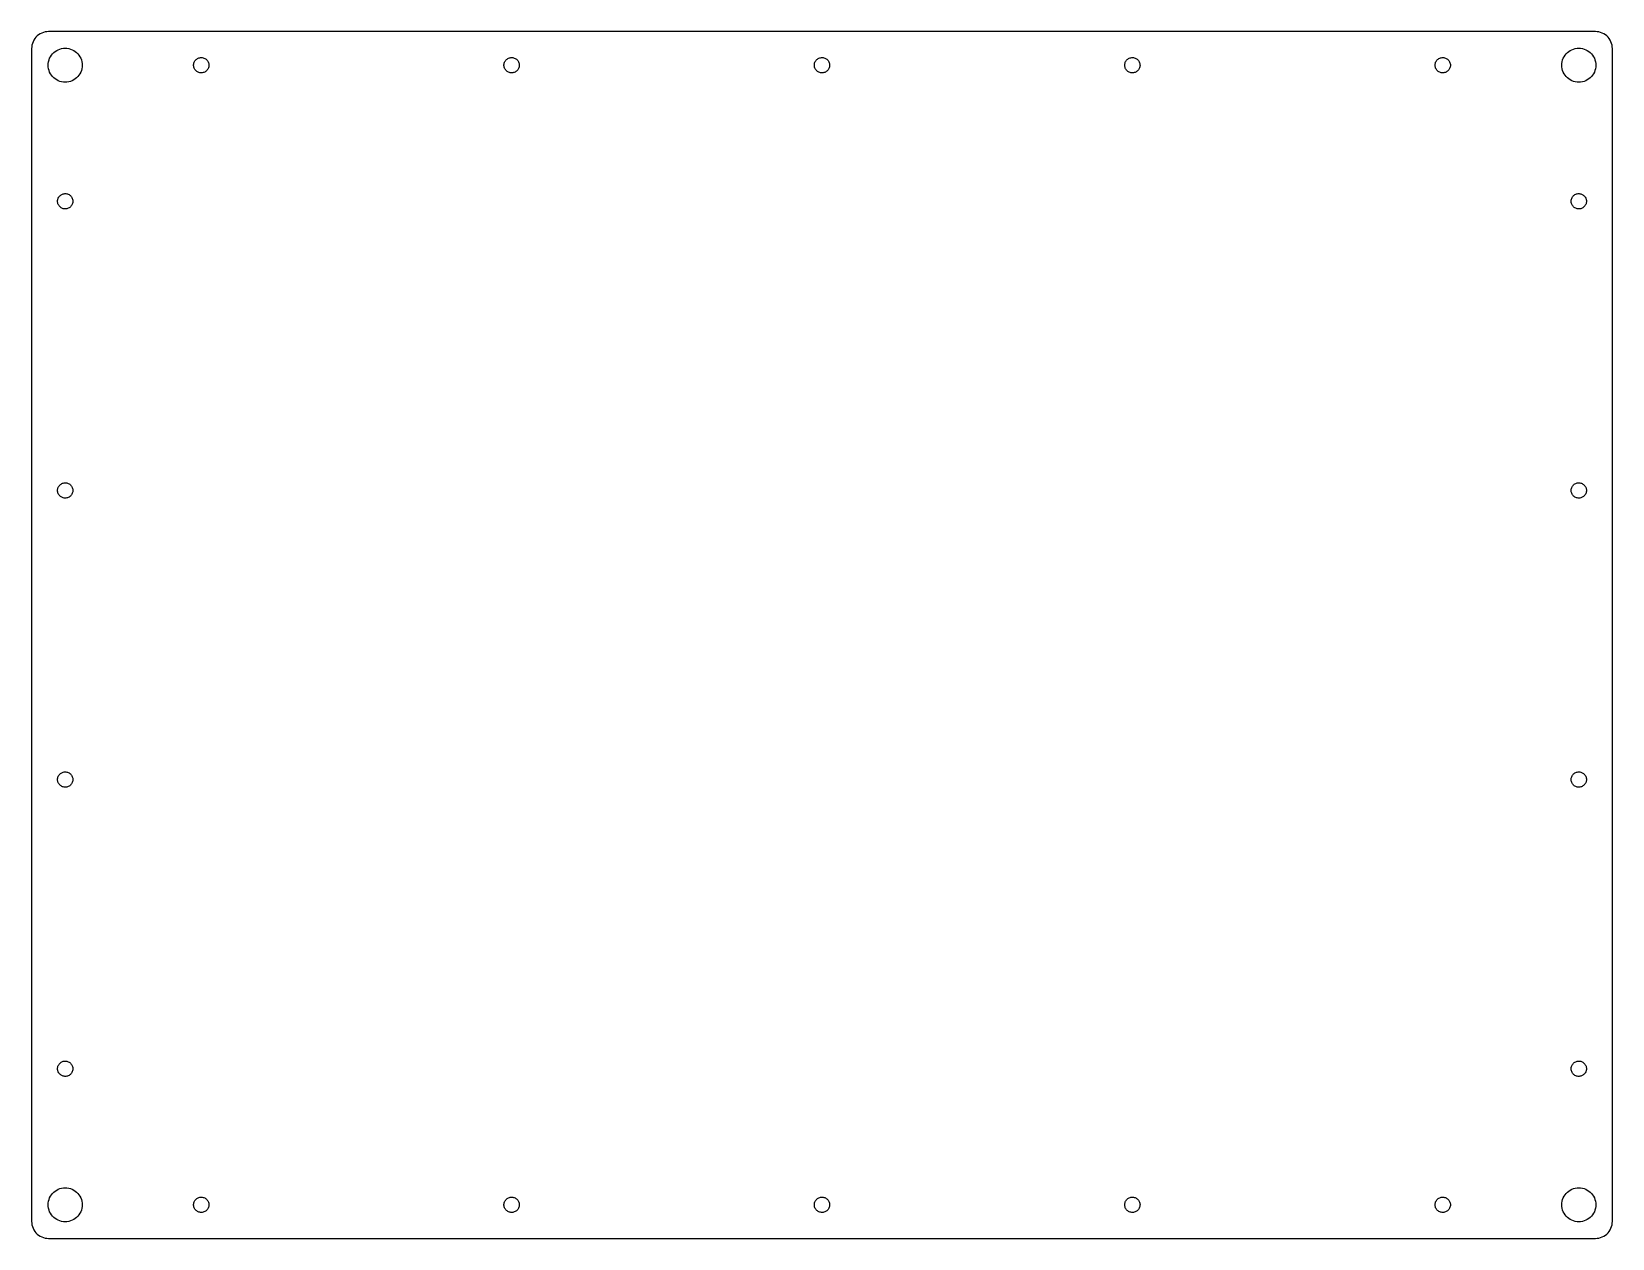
# Model space of a CAD drawing. Header units: metres. Extents: x -232 to 232, y -177 to 177.
import ezdxf

# ---------------------------------------------------------------- set-up
doc = ezdxf.new("R2010")
doc.units = ezdxf.units.M

msp = doc.modelspace()

# ---------------------------------------------------------------- linework, layer by layer
for p, q in [((-229.875, 176.705), (-230.314, 176.42)), ((-229.409, 176.943), (-229.875, 176.705)), ((-228.92, 177.13), (-229.409, 176.943)), ((-228.415, 177.266), (-228.92, 177.13)), ((-227.898, 177.348), (-228.415, 177.266)), ((-227.375, 177.375), (-227.898, 177.348)), ((227.375, 177.375), (-227.375, 177.375)), ((227.898, 177.348), (227.375, 177.375)), ((228.415, 177.266), (227.898, 177.348)), ((228.92, 177.13), (228.415, 177.266)), ((229.409, 176.943), (228.92, 177.13)), ((229.875, 176.705), (229.409, 176.943)), ((230.314, 176.42), (229.875, 176.705)), ((-232.348, 172.898), (-232.375, 172.375)), ((-232.375, 172.375), (-232.375, -172.375)), ((-232.266, 173.415), (-232.348, 172.898)), ((-232.13, 173.92), (-232.266, 173.415)), ((-231.943, 174.409), (-232.13, 173.92)), ((-231.705, 174.875), (-231.943, 174.409)), ((-231.42, 175.314), (-231.705, 174.875)), ((-231.091, 175.721), (-231.42, 175.314)), ((-230.721, 176.091), (-231.091, 175.721)), ((-230.314, 176.42), (-230.721, 176.091)), ((-225, 171.83), (-224.534, 172.068)), ((-224.534, 172.068), (-224.045, 172.255)), ((-224.045, 172.255), (-223.54, 172.391)), ((-223.54, 172.391), (-223.023, 172.473)), ((-223.023, 172.473), (-222.5, 172.5)), ((-222.5, 172.5), (-221.977, 172.473)), ((-221.977, 172.473), (-221.46, 172.391)), ((-221.46, 172.391), (-220.955, 172.255)), ((-220.955, 172.255), (-220.466, 172.068)), ((-220.466, 172.068), (-220, 171.83)), ((220, 171.83), (220.466, 172.068)), ((220.466, 172.068), (220.955, 172.255)), ((220.955, 172.255), (221.46, 172.391)), ((221.46, 172.391), (221.977, 172.473)), ((221.977, 172.473), (222.5, 172.5)), ((222.5, 172.5), (223.023, 172.473)), ((223.023, 172.473), (223.54, 172.391)), ((223.54, 172.391), (224.045, 172.255)), ((224.045, 172.255), (224.534, 172.068)), ((224.534, 172.068), (225, 171.83)), ((230.721, 176.091), (230.314, 176.42)), ((231.091, 175.721), (230.721, 176.091)), ((231.42, 175.314), (231.091, 175.721)), ((231.705, 174.875), (231.42, 175.314)), ((231.943, 174.409), (231.705, 174.875)), ((232.13, 173.92), (231.943, 174.409)), ((232.266, 173.415), (232.13, 173.92)), ((232.348, 172.898), (232.266, 173.415)), ((232.375, 172.375), (232.348, 172.898)), ((232.375, -172.375), (232.375, 172.375)), ((-227.5, 167.5), (-227.473, 168.023)), ((-227.473, 166.977), (-227.5, 167.5)), ((-227.473, 168.023), (-227.391, 168.54)), ((-227.391, 168.54), (-227.255, 169.045)), ((-227.255, 169.045), (-227.068, 169.534)), ((-227.068, 169.534), (-226.83, 170)), ((-226.83, 170), (-226.545, 170.439)), ((-226.545, 170.439), (-226.216, 170.846)), ((-226.216, 170.846), (-225.846, 171.216)), ((-225.846, 171.216), (-225.439, 171.545)), ((-225.439, 171.545), (-225, 171.83)), ((-220, 171.83), (-219.561, 171.545)), ((-219.561, 171.545), (-219.154, 171.216)), ((-219.154, 171.216), (-218.784, 170.846)), ((-218.784, 170.846), (-218.455, 170.439)), ((-218.455, 170.439), (-218.17, 170)), ((-218.17, 170), (-217.932, 169.534)), ((-217.932, 169.534), (-217.745, 169.045)), ((-217.745, 169.045), (-217.609, 168.54)), ((-217.609, 168.54), (-217.527, 168.023)), ((-217.527, 168.023), (-217.5, 167.5)), ((-217.5, 167.5), (-217.527, 166.977)), ((-184.747, 167.624), (-184.719, 167.87)), ((-184.747, 167.376), (-184.747, 167.624)), ((-184.719, 167.13), (-184.747, 167.376)), ((-184.719, 167.87), (-184.665, 168.112)), ((-184.665, 168.112), (-184.585, 168.347)), ((-184.585, 168.347), (-184.479, 168.571)), ((-184.479, 168.571), (-184.349, 168.782)), ((-184.349, 168.782), (-184.197, 168.978)), ((-184.197, 168.978), (-184.024, 169.155)), ((-184.024, 169.155), (-183.833, 169.313)), ((-183.833, 169.313), (-183.625, 169.449)), ((-183.625, 169.449), (-183.404, 169.56)), ((-183.404, 169.56), (-183.172, 169.647)), ((-183.172, 169.647), (-182.931, 169.708)), ((-182.931, 169.708), (-182.686, 169.742)), ((-182.686, 169.742), (-182.438, 169.749)), ((-182.438, 169.749), (-182.191, 169.729)), ((-182.191, 169.729), (-181.948, 169.681)), ((-181.948, 169.681), (-181.711, 169.607)), ((-181.711, 169.607), (-181.484, 169.508)), ((-181.484, 169.508), (-181.269, 169.384)), ((-181.269, 169.384), (-181.07, 169.237)), ((-181.07, 169.237), (-180.887, 169.069)), ((-180.887, 169.069), (-180.724, 168.882)), ((-180.724, 168.882), (-180.583, 168.678)), ((-180.583, 168.678), (-180.465, 168.46)), ((-180.465, 168.46), (-180.372, 168.231)), ((-180.372, 168.231), (-180.304, 167.992)), ((-180.304, 167.992), (-180.264, 167.748)), ((-180.264, 167.748), (-180.25, 167.5)), ((-180.25, 167.5), (-180.264, 167.252)), ((-93.4966, 167.624), (-93.4693, 167.87)), ((-93.4966, 167.376), (-93.4966, 167.624)), ((-93.4693, 167.13), (-93.4966, 167.376)), ((-93.4693, 167.87), (-93.4151, 168.112)), ((-93.4151, 168.112), (-93.3346, 168.347)), ((-93.3346, 168.347), (-93.2288, 168.571)), ((-93.2288, 168.571), (-93.099, 168.782)), ((-93.099, 168.782), (-92.9467, 168.978)), ((-92.9467, 168.978), (-92.7739, 169.155)), ((-92.7739, 169.155), (-92.5825, 169.313)), ((-92.5825, 169.313), (-92.375, 169.449)), ((-92.375, 169.449), (-92.1538, 169.56)), ((-92.1538, 169.56), (-91.9217, 169.647)), ((-91.9217, 169.647), (-91.6814, 169.708)), ((-91.6814, 169.708), (-91.4358, 169.742)), ((-91.4358, 169.742), (-91.188, 169.749)), ((-91.188, 169.749), (-90.9409, 169.729)), ((-90.9409, 169.729), (-90.6976, 169.681)), ((-90.6976, 169.681), (-90.4611, 169.607)), ((-90.4611, 169.607), (-90.234, 169.508)), ((-90.234, 169.508), (-90.0194, 169.384)), ((-90.0194, 169.384), (-89.8196, 169.237)), ((-89.8196, 169.237), (-89.6372, 169.069)), ((-89.6372, 169.069), (-89.4744, 168.882)), ((-89.4744, 168.882), (-89.3332, 168.678)), ((-89.3332, 168.678), (-89.2152, 168.46)), ((-89.2152, 168.46), (-89.1219, 168.231)), ((-89.1219, 168.231), (-89.0545, 167.992)), ((-89.0545, 167.992), (-89.0137, 167.748)), ((-89.0137, 167.748), (-89, 167.5)), ((-89, 167.5), (-89.0137, 167.252)), ((-2.24658, 167.624), (-2.2193, 167.87)), ((-2.24658, 167.376), (-2.24658, 167.624)), ((-2.2193, 167.13), (-2.24658, 167.376)), ((-2.2193, 167.87), (-2.1651, 168.112)), ((-2.1651, 168.112), (-2.08461, 168.347)), ((-2.08461, 168.347), (-1.97881, 168.571)), ((-1.97881, 168.571), (-1.849, 168.782)), ((-1.849, 168.782), (-1.69673, 168.978)), ((-1.69673, 168.978), (-1.52388, 169.155)), ((-1.52388, 169.155), (-1.33252, 169.313)), ((-1.33252, 169.313), (-1.125, 169.449)), ((-1.125, 169.449), (-0.90381, 169.56)), ((-0.90381, 169.56), (-0.67165, 169.647)), ((-0.67165, 169.647), (-0.43134, 169.708)), ((-0.43134, 169.708), (-0.18579, 169.742)), ((-0.18579, 169.742), (0.062, 169.749)), ((0.062, 169.749), (0.30904, 169.729)), ((0.30904, 169.729), (0.55234, 169.681)), ((0.55234, 169.681), (0.78892, 169.607)), ((0.78892, 169.607), (1.01595, 169.508)), ((1.01595, 169.508), (1.23062, 169.384)), ((1.23062, 169.384), (1.43037, 169.237)), ((1.43037, 169.237), (1.61275, 169.069)), ((1.61275, 169.069), (1.77556, 168.882)), ((1.77556, 168.882), (1.91681, 168.678)), ((1.91681, 168.678), (2.03479, 168.46)), ((2.03479, 168.46), (2.12808, 168.231)), ((2.12808, 168.231), (2.19554, 167.992)), ((2.19554, 167.992), (2.23634, 167.748)), ((2.23634, 167.748), (2.25, 167.5)), ((2.25, 167.5), (2.23634, 167.252)), ((89.0034, 167.624), (89.0307, 167.87)), ((89.0034, 167.376), (89.0034, 167.624)), ((89.0307, 167.13), (89.0034, 167.376)), ((89.0307, 167.87), (89.0849, 168.112)), ((89.0849, 168.112), (89.1654, 168.347)), ((89.1654, 168.347), (89.2712, 168.571)), ((89.2712, 168.571), (89.401, 168.782)), ((89.401, 168.782), (89.5533, 168.978)), ((89.5533, 168.978), (89.7261, 169.155)), ((89.7261, 169.155), (89.9175, 169.313)), ((89.9175, 169.313), (90.125, 169.449)), ((90.125, 169.449), (90.3462, 169.56)), ((90.3462, 169.56), (90.5783, 169.647)), ((90.5783, 169.647), (90.8186, 169.708)), ((90.8186, 169.708), (91.0642, 169.742)), ((91.0642, 169.742), (91.312, 169.749)), ((91.312, 169.749), (91.559, 169.729)), ((91.559, 169.729), (91.8023, 169.681)), ((91.8023, 169.681), (92.0389, 169.607)), ((92.0389, 169.607), (92.2659, 169.508)), ((92.2659, 169.508), (92.4806, 169.384)), ((92.4806, 169.384), (92.6804, 169.237)), ((92.6804, 169.237), (92.8628, 169.069)), ((92.8628, 169.069), (93.0256, 168.882)), ((93.0256, 168.882), (93.1668, 168.678)), ((93.1668, 168.678), (93.2848, 168.46)), ((93.2848, 168.46), (93.3781, 168.231)), ((93.3781, 168.231), (93.4455, 167.992)), ((93.4455, 167.992), (93.4863, 167.748)), ((93.4863, 167.748), (93.5, 167.5)), ((93.5, 167.5), (93.4863, 167.252)), ((180.253, 167.624), (180.281, 167.87)), ((180.253, 167.376), (180.253, 167.624)), ((180.281, 167.13), (180.253, 167.376)), ((180.281, 167.87), (180.335, 168.112)), ((180.335, 168.112), (180.415, 168.347)), ((180.415, 168.347), (180.521, 168.571)), ((180.521, 168.571), (180.651, 168.782)), ((180.651, 168.782), (180.803, 168.978)), ((180.803, 168.978), (180.976, 169.155)), ((180.976, 169.155), (181.167, 169.313)), ((181.167, 169.313), (181.375, 169.449)), ((181.375, 169.449), (181.596, 169.56)), ((181.596, 169.56), (181.828, 169.647)), ((181.828, 169.647), (182.069, 169.708)), ((182.069, 169.708), (182.314, 169.742)), ((182.314, 169.742), (182.562, 169.749)), ((182.562, 169.749), (182.809, 169.729)), ((182.809, 169.729), (183.052, 169.681)), ((183.052, 169.681), (183.289, 169.607)), ((183.289, 169.607), (183.516, 169.508)), ((183.516, 169.508), (183.731, 169.384)), ((183.731, 169.384), (183.93, 169.237)), ((183.93, 169.237), (184.113, 169.069)), ((184.113, 169.069), (184.276, 168.882)), ((184.276, 168.882), (184.417, 168.678)), ((184.417, 168.678), (184.535, 168.46)), ((184.535, 168.46), (184.628, 168.231)), ((184.628, 168.231), (184.696, 167.992)), ((184.696, 167.992), (184.736, 167.748)), ((184.736, 167.748), (184.75, 167.5)), ((184.75, 167.5), (184.736, 167.252)), ((217.5, 167.5), (217.527, 168.023)), ((217.527, 166.977), (217.5, 167.5)), ((217.527, 168.023), (217.609, 168.54)), ((217.609, 168.54), (217.745, 169.045)), ((217.745, 169.045), (217.932, 169.534)), ((217.932, 169.534), (218.17, 170)), ((218.17, 170), (218.455, 170.439)), ((218.455, 170.439), (218.784, 170.846)), ((218.784, 170.846), (219.154, 171.216)), ((219.154, 171.216), (219.561, 171.545)), ((219.561, 171.545), (220, 171.83)), ((225, 171.83), (225.439, 171.545)), ((225.439, 171.545), (225.846, 171.216)), ((225.846, 171.216), (226.216, 170.846)), ((226.216, 170.846), (226.545, 170.439)), ((226.545, 170.439), (226.83, 170)), ((226.83, 170), (227.068, 169.534)), ((227.068, 169.534), (227.255, 169.045)), ((227.255, 169.045), (227.391, 168.54)), ((227.391, 168.54), (227.473, 168.023)), ((227.473, 168.023), (227.5, 167.5)), ((227.5, 167.5), (227.473, 166.977)), ((-227.391, 166.46), (-227.473, 166.977)), ((-227.255, 165.955), (-227.391, 166.46)), ((-227.068, 165.466), (-227.255, 165.955)), ((-226.83, 165), (-227.068, 165.466)), ((-226.545, 164.561), (-226.83, 165)), ((-226.216, 164.154), (-226.545, 164.561)), ((-225.846, 163.784), (-226.216, 164.154)), ((-225.439, 163.455), (-225.846, 163.784)), ((-225, 163.17), (-225.439, 163.455)), ((-224.534, 162.932), (-225, 163.17)), ((-224.045, 162.745), (-224.534, 162.932)), ((-223.54, 162.609), (-224.045, 162.745)), ((-220.955, 162.745), (-221.46, 162.609)), ((-220.466, 162.932), (-220.955, 162.745)), ((-220, 163.17), (-220.466, 162.932)), ((-219.561, 163.455), (-220, 163.17)), ((-219.154, 163.784), (-219.561, 163.455)), ((-218.784, 164.154), (-219.154, 163.784)), ((-218.455, 164.561), (-218.784, 164.154)), ((-218.17, 165), (-218.455, 164.561)), ((-217.932, 165.466), (-218.17, 165)), ((-217.745, 165.955), (-217.932, 165.466)), ((-217.609, 166.46), (-217.745, 165.955)), ((-217.527, 166.977), (-217.609, 166.46)), ((-184.665, 166.888), (-184.719, 167.13)), ((-184.585, 166.653), (-184.665, 166.888)), ((-184.479, 166.429), (-184.585, 166.653)), ((-184.349, 166.218), (-184.479, 166.429)), ((-184.197, 166.022), (-184.349, 166.218)), ((-184.024, 165.845), (-184.197, 166.022)), ((-183.833, 165.687), (-184.024, 165.845)), ((-183.625, 165.551), (-183.833, 165.687)), ((-183.404, 165.44), (-183.625, 165.551)), ((-183.172, 165.353), (-183.404, 165.44)), ((-182.931, 165.292), (-183.172, 165.353)), ((-182.686, 165.258), (-182.931, 165.292)), ((-182.438, 165.251), (-182.686, 165.258)), ((-182.191, 165.271), (-182.438, 165.251)), ((-181.948, 165.319), (-182.191, 165.271)), ((-181.711, 165.393), (-181.948, 165.319)), ((-181.484, 165.492), (-181.711, 165.393)), ((-181.269, 165.616), (-181.484, 165.492)), ((-181.07, 165.763), (-181.269, 165.616)), ((-180.887, 165.931), (-181.07, 165.763)), ((-180.724, 166.118), (-180.887, 165.931)), ((-180.583, 166.322), (-180.724, 166.118)), ((-180.465, 166.54), (-180.583, 166.322)), ((-180.372, 166.769), (-180.465, 166.54)), ((-180.304, 167.008), (-180.372, 166.769)), ((-180.264, 167.252), (-180.304, 167.008)), ((-93.4151, 166.888), (-93.4693, 167.13)), ((-93.3346, 166.653), (-93.4151, 166.888)), ((-93.2288, 166.429), (-93.3346, 166.653)), ((-93.099, 166.218), (-93.2288, 166.429)), ((-92.9467, 166.022), (-93.099, 166.218)), ((-92.7739, 165.845), (-92.9467, 166.022)), ((-92.5825, 165.687), (-92.7739, 165.845)), ((-92.375, 165.551), (-92.5825, 165.687)), ((-92.1538, 165.44), (-92.375, 165.551)), ((-91.9217, 165.353), (-92.1538, 165.44)), ((-91.6814, 165.292), (-91.9217, 165.353)), ((-91.4358, 165.258), (-91.6814, 165.292)), ((-91.188, 165.251), (-91.4358, 165.258)), ((-90.9409, 165.271), (-91.188, 165.251)), ((-90.6976, 165.319), (-90.9409, 165.271)), ((-90.4611, 165.393), (-90.6976, 165.319)), ((-90.234, 165.492), (-90.4611, 165.393)), ((-90.0194, 165.616), (-90.234, 165.492)), ((-89.8196, 165.763), (-90.0194, 165.616)), ((-89.6372, 165.931), (-89.8196, 165.763)), ((-89.4744, 166.118), (-89.6372, 165.931)), ((-89.3332, 166.322), (-89.4744, 166.118)), ((-89.2152, 166.54), (-89.3332, 166.322)), ((-89.1219, 166.769), (-89.2152, 166.54)), ((-89.0545, 167.008), (-89.1219, 166.769)), ((-89.0137, 167.252), (-89.0545, 167.008)), ((-2.1651, 166.888), (-2.2193, 167.13)), ((-2.08461, 166.653), (-2.1651, 166.888)), ((-1.97881, 166.429), (-2.08461, 166.653)), ((-1.849, 166.218), (-1.97881, 166.429)), ((-1.69673, 166.022), (-1.849, 166.218)), ((-1.52388, 165.845), (-1.69673, 166.022)), ((-1.33252, 165.687), (-1.52388, 165.845)), ((-1.125, 165.551), (-1.33252, 165.687)), ((-0.90381, 165.44), (-1.125, 165.551)), ((-0.67165, 165.353), (-0.90381, 165.44)), ((-0.43134, 165.292), (-0.67165, 165.353)), ((-0.18579, 165.258), (-0.43134, 165.292)), ((0.062, 165.251), (-0.18579, 165.258)), ((0.30904, 165.271), (0.062, 165.251)), ((0.55234, 165.319), (0.30904, 165.271)), ((0.78892, 165.393), (0.55234, 165.319)), ((1.01595, 165.492), (0.78892, 165.393)), ((1.23062, 165.616), (1.01595, 165.492)), ((1.43037, 165.763), (1.23062, 165.616)), ((1.61275, 165.931), (1.43037, 165.763)), ((1.77556, 166.118), (1.61275, 165.931)), ((1.91681, 166.322), (1.77556, 166.118)), ((2.03479, 166.54), (1.91681, 166.322)), ((2.12808, 166.769), (2.03479, 166.54)), ((2.19554, 167.008), (2.12808, 166.769)), ((2.23634, 167.252), (2.19554, 167.008)), ((89.0849, 166.888), (89.0307, 167.13)), ((89.1654, 166.653), (89.0849, 166.888)), ((89.2712, 166.429), (89.1654, 166.653)), ((89.401, 166.218), (89.2712, 166.429)), ((89.5533, 166.022), (89.401, 166.218)), ((89.7261, 165.845), (89.5533, 166.022)), ((89.9175, 165.687), (89.7261, 165.845)), ((90.125, 165.551), (89.9175, 165.687)), ((90.3462, 165.44), (90.125, 165.551)), ((90.5783, 165.353), (90.3462, 165.44)), ((90.8186, 165.292), (90.5783, 165.353)), ((91.0642, 165.258), (90.8186, 165.292)), ((91.312, 165.251), (91.0642, 165.258)), ((91.559, 165.271), (91.312, 165.251)), ((91.8023, 165.319), (91.559, 165.271)), ((92.0389, 165.393), (91.8023, 165.319)), ((92.2659, 165.492), (92.0389, 165.393)), ((92.4806, 165.616), (92.2659, 165.492)), ((92.6804, 165.763), (92.4806, 165.616)), ((92.8628, 165.931), (92.6804, 165.763)), ((93.0256, 166.118), (92.8628, 165.931)), ((93.1668, 166.322), (93.0256, 166.118)), ((93.2848, 166.54), (93.1668, 166.322)), ((93.3781, 166.769), (93.2848, 166.54)), ((93.4455, 167.008), (93.3781, 166.769)), ((93.4863, 167.252), (93.4455, 167.008)), ((180.335, 166.888), (180.281, 167.13)), ((180.415, 166.653), (180.335, 166.888)), ((180.521, 166.429), (180.415, 166.653)), ((180.651, 166.218), (180.521, 166.429)), ((180.803, 166.022), (180.651, 166.218)), ((180.976, 165.845), (180.803, 166.022)), ((181.167, 165.687), (180.976, 165.845)), ((181.375, 165.551), (181.167, 165.687)), ((181.596, 165.44), (181.375, 165.551)), ((181.828, 165.353), (181.596, 165.44)), ((182.069, 165.292), (181.828, 165.353)), ((182.314, 165.258), (182.069, 165.292)), ((182.562, 165.251), (182.314, 165.258)), ((182.809, 165.271), (182.562, 165.251)), ((183.052, 165.319), (182.809, 165.271)), ((183.289, 165.393), (183.052, 165.319)), ((183.516, 165.492), (183.289, 165.393)), ((183.731, 165.616), (183.516, 165.492)), ((183.93, 165.763), (183.731, 165.616)), ((184.113, 165.931), (183.93, 165.763)), ((184.276, 166.118), (184.113, 165.931)), ((184.417, 166.322), (184.276, 166.118)), ((184.535, 166.54), (184.417, 166.322)), ((184.628, 166.769), (184.535, 166.54)), ((184.696, 167.008), (184.628, 166.769)), ((184.736, 167.252), (184.696, 167.008)), ((217.609, 166.46), (217.527, 166.977)), ((217.745, 165.955), (217.609, 166.46)), ((217.932, 165.466), (217.745, 165.955)), ((218.17, 165), (217.932, 165.466)), ((218.455, 164.561), (218.17, 165)), ((218.784, 164.154), (218.455, 164.561)), ((219.154, 163.784), (218.784, 164.154)), ((219.561, 163.455), (219.154, 163.784)), ((220, 163.17), (219.561, 163.455)), ((220.466, 162.932), (220, 163.17)), ((220.955, 162.745), (220.466, 162.932)), ((221.46, 162.609), (220.955, 162.745)), ((224.045, 162.745), (223.54, 162.609)), ((224.534, 162.932), (224.045, 162.745)), ((225, 163.17), (224.534, 162.932)), ((225.439, 163.455), (225, 163.17)), ((225.846, 163.784), (225.439, 163.455)), ((226.216, 164.154), (225.846, 163.784)), ((226.545, 164.561), (226.216, 164.154)), ((226.83, 165), (226.545, 164.561)), ((227.068, 165.466), (226.83, 165)), ((227.255, 165.955), (227.068, 165.466)), ((227.391, 166.46), (227.255, 165.955)), ((227.473, 166.977), (227.391, 166.46)), ((-223.023, 162.527), (-223.54, 162.609)), ((-222.5, 162.5), (-223.023, 162.527)), ((-221.977, 162.527), (-222.5, 162.5)), ((-221.46, 162.609), (-221.977, 162.527)), ((221.977, 162.527), (221.46, 162.609)), ((222.5, 162.5), (221.977, 162.527)), ((223.023, 162.527), (222.5, 162.5)), ((223.54, 162.609), (223.023, 162.527)), ((-224.75, 127.5), (-224.736, 127.748)), ((-224.736, 127.252), (-224.75, 127.5)), ((-224.736, 127.748), (-224.696, 127.992)), ((-224.696, 127.008), (-224.736, 127.252)), ((-224.696, 127.992), (-224.628, 128.231)), ((-224.628, 126.769), (-224.696, 127.008)), ((-224.628, 128.231), (-224.535, 128.46)), ((-224.535, 126.54), (-224.628, 126.769)), ((-224.535, 128.46), (-224.417, 128.678)), ((-224.417, 126.322), (-224.535, 126.54)), ((-224.417, 128.678), (-224.276, 128.882)), ((-224.276, 126.118), (-224.417, 126.322)), ((-224.276, 128.882), (-224.113, 129.069)), ((-224.113, 125.931), (-224.276, 126.118)), ((-224.113, 129.069), (-223.93, 129.237)), ((-223.93, 125.763), (-224.113, 125.931)), ((-223.93, 129.237), (-223.731, 129.384)), ((-223.731, 125.616), (-223.93, 125.763)), ((-223.731, 129.384), (-223.516, 129.508)), ((-223.516, 125.492), (-223.731, 125.616)), ((-223.516, 129.508), (-223.289, 129.607)), ((-223.289, 125.393), (-223.516, 125.492)), ((-223.289, 129.607), (-223.052, 129.681)), ((-223.052, 129.681), (-222.809, 129.729)), ((-222.809, 129.729), (-222.562, 129.749)), ((-222.562, 129.749), (-222.314, 129.742)), ((-222.314, 129.742), (-222.069, 129.708)), ((-222.069, 129.708), (-221.828, 129.647)), ((-221.828, 129.647), (-221.596, 129.56)), ((-221.596, 129.56), (-221.375, 129.449)), ((-221.375, 125.551), (-221.596, 125.439)), ((-221.375, 129.449), (-221.167, 129.313)), ((-221.167, 125.687), (-221.375, 125.551)), ((-221.167, 129.313), (-220.976, 129.155)), ((-220.976, 125.845), (-221.167, 125.687)), ((-220.976, 129.155), (-220.803, 128.978)), ((-220.803, 126.022), (-220.976, 125.845)), ((-220.803, 128.978), (-220.651, 128.782)), ((-220.651, 126.218), (-220.803, 126.022)), ((-220.651, 128.782), (-220.521, 128.571)), ((-220.521, 126.429), (-220.651, 126.218)), ((-220.521, 128.571), (-220.415, 128.347)), ((-220.415, 126.653), (-220.521, 126.429)), ((-220.415, 128.347), (-220.335, 128.112)), ((-220.335, 126.888), (-220.415, 126.653)), ((-220.335, 128.112), (-220.281, 127.87)), ((-220.281, 127.13), (-220.335, 126.888)), ((-220.281, 127.87), (-220.253, 127.624)), ((-220.253, 127.376), (-220.281, 127.13)), ((-220.253, 127.624), (-220.253, 127.376)), ((220.253, 127.624), (220.281, 127.87)), ((220.253, 127.376), (220.253, 127.624)), ((220.281, 127.13), (220.253, 127.376)), ((220.281, 127.87), (220.335, 128.112)), ((220.335, 126.888), (220.281, 127.13)), ((220.335, 128.112), (220.415, 128.347)), ((220.415, 126.653), (220.335, 126.888)), ((220.415, 128.347), (220.521, 128.571)), ((220.521, 126.429), (220.415, 126.653)), ((220.521, 128.571), (220.651, 128.782)), ((220.651, 126.218), (220.521, 126.429)), ((220.651, 128.782), (220.803, 128.978)), ((220.803, 126.022), (220.651, 126.218)), ((220.803, 128.978), (220.976, 129.155)), ((220.976, 125.845), (220.803, 126.022)), ((220.976, 129.155), (221.167, 129.313)), ((221.167, 125.687), (220.976, 125.845)), ((221.167, 129.313), (221.375, 129.449)), ((221.375, 125.551), (221.167, 125.687)), ((221.375, 129.449), (221.596, 129.56)), ((221.596, 125.439), (221.375, 125.551)), ((221.596, 129.56), (221.828, 129.647)), ((221.828, 129.647), (222.069, 129.708)), ((222.069, 129.708), (222.314, 129.742)), ((222.314, 129.742), (222.562, 129.749)), ((222.562, 129.749), (222.809, 129.729)), ((222.809, 129.729), (223.052, 129.681)), ((223.052, 129.681), (223.289, 129.607)), ((223.289, 129.607), (223.516, 129.508)), ((223.516, 125.492), (223.289, 125.393)), ((223.516, 129.508), (223.731, 129.384)), ((223.731, 125.616), (223.516, 125.492)), ((223.731, 129.384), (223.93, 129.237)), ((223.93, 125.763), (223.731, 125.616)), ((223.93, 129.237), (224.113, 129.069)), ((224.113, 125.931), (223.93, 125.763)), ((224.113, 129.069), (224.276, 128.882)), ((224.276, 126.118), (224.113, 125.931)), ((224.276, 128.882), (224.417, 128.678)), ((224.417, 126.322), (224.276, 126.118)), ((224.417, 128.678), (224.535, 128.46)), ((224.535, 126.54), (224.417, 126.322)), ((224.535, 128.46), (224.628, 128.231)), ((224.628, 126.769), (224.535, 126.54)), ((224.628, 128.231), (224.696, 127.992)), ((224.696, 127.008), (224.628, 126.769)), ((224.696, 127.992), (224.736, 127.748)), ((224.736, 127.252), (224.696, 127.008)), ((224.736, 127.748), (224.75, 127.5)), ((224.75, 127.5), (224.736, 127.252)), ((-223.052, 125.319), (-223.289, 125.393)), ((-222.809, 125.271), (-223.052, 125.319)), ((-222.562, 125.251), (-222.809, 125.271)), ((-222.314, 125.258), (-222.562, 125.251)), ((-222.069, 125.292), (-222.314, 125.258)), ((-221.828, 125.353), (-222.069, 125.292)), ((-221.596, 125.439), (-221.828, 125.353)), ((221.828, 125.353), (221.596, 125.439)), ((222.069, 125.292), (221.828, 125.353)), ((222.314, 125.258), (222.069, 125.292)), ((222.562, 125.251), (222.314, 125.258)), ((222.809, 125.271), (222.562, 125.251)), ((223.052, 125.319), (222.809, 125.271)), ((223.289, 125.393), (223.052, 125.319)), ((-224.75, 42.5), (-224.736, 42.7475)), ((-224.736, 42.2525), (-224.75, 42.5)), ((-224.736, 42.7475), (-224.696, 42.992)), ((-224.696, 42.008), (-224.736, 42.2525)), ((-224.696, 42.992), (-224.628, 43.2306)), ((-224.628, 41.7694), (-224.696, 42.008)), ((-224.628, 43.2306), (-224.535, 43.4602)), ((-224.535, 43.4602), (-224.417, 43.6783)), ((-224.417, 43.6783), (-224.276, 43.882)), ((-224.276, 43.882), (-224.113, 44.0689)), ((-224.113, 44.0689), (-223.93, 44.2368)), ((-223.93, 44.2368), (-223.731, 44.3836)), ((-223.731, 44.3836), (-223.516, 44.5076)), ((-223.516, 44.5076), (-223.289, 44.6071)), ((-223.289, 44.6071), (-223.052, 44.6812)), ((-223.052, 44.6812), (-222.809, 44.7287)), ((-222.809, 44.7287), (-222.562, 44.7491)), ((-222.562, 44.7491), (-222.314, 44.7423)), ((-222.314, 44.7423), (-222.069, 44.7083)), ((-222.069, 44.7083), (-221.828, 44.6474)), ((-221.828, 44.6474), (-221.596, 44.5605)), ((-221.596, 44.5605), (-221.375, 44.4485)), ((-221.375, 44.4485), (-221.167, 44.313)), ((-221.167, 44.313), (-220.976, 44.1554)), ((-220.976, 44.1554), (-220.803, 43.9777)), ((-220.803, 43.9777), (-220.651, 43.7821)), ((-220.651, 43.7821), (-220.521, 43.5709)), ((-220.521, 43.5709), (-220.415, 43.3467)), ((-220.415, 43.3467), (-220.335, 43.1122)), ((-220.335, 41.8878), (-220.415, 41.6533)), ((-220.335, 43.1122), (-220.281, 42.8703)), ((-220.281, 42.1297), (-220.335, 41.8878)), ((-220.281, 42.8703), (-220.253, 42.6239)), ((-220.253, 42.3761), (-220.281, 42.1297)), ((-220.253, 42.6239), (-220.253, 42.3761)), ((220.253, 42.6239), (220.281, 42.8703)), ((220.253, 42.3761), (220.253, 42.6239)), ((220.281, 42.1297), (220.253, 42.3761)), ((220.281, 42.8703), (220.335, 43.1122)), ((220.335, 41.8878), (220.281, 42.1297)), ((220.335, 43.1122), (220.415, 43.3467)), ((220.415, 41.6533), (220.335, 41.8878)), ((220.415, 43.3467), (220.521, 43.5709)), ((220.521, 43.5709), (220.651, 43.7821)), ((220.651, 43.7821), (220.803, 43.9777)), ((220.803, 43.9777), (220.976, 44.1554)), ((220.976, 44.1554), (221.167, 44.313)), ((221.167, 44.313), (221.375, 44.4485)), ((221.375, 44.4485), (221.596, 44.5605)), ((221.596, 44.5605), (221.828, 44.6474)), ((221.828, 44.6474), (222.069, 44.7083)), ((222.069, 44.7083), (222.314, 44.7423)), ((222.314, 44.7423), (222.562, 44.7491)), ((222.562, 44.7491), (222.809, 44.7287)), ((222.809, 44.7287), (223.052, 44.6812)), ((223.052, 44.6812), (223.289, 44.6071)), ((223.289, 44.6071), (223.516, 44.5076)), ((223.516, 44.5076), (223.731, 44.3836)), ((223.731, 44.3836), (223.93, 44.2368)), ((223.93, 44.2368), (224.113, 44.0689)), ((224.113, 44.0689), (224.276, 43.882)), ((224.276, 43.882), (224.417, 43.6783)), ((224.417, 43.6783), (224.535, 43.4602)), ((224.535, 43.4602), (224.628, 43.2306)), ((224.628, 43.2306), (224.696, 42.992)), ((224.696, 42.008), (224.628, 41.7694)), ((224.696, 42.992), (224.736, 42.7475)), ((224.736, 42.2525), (224.696, 42.008)), ((224.736, 42.7475), (224.75, 42.5)), ((224.75, 42.5), (224.736, 42.2525)), ((-224.535, 41.5397), (-224.628, 41.7694)), ((-224.417, 41.3217), (-224.535, 41.5397)), ((-224.276, 41.118), (-224.417, 41.3217)), ((-224.113, 40.9311), (-224.276, 41.118)), ((-223.93, 40.7632), (-224.113, 40.9311)), ((-223.731, 40.6164), (-223.93, 40.7632)), ((-223.516, 40.4924), (-223.731, 40.6164)), ((-223.289, 40.3928), (-223.516, 40.4924)), ((-223.052, 40.3188), (-223.289, 40.3928)), ((-222.809, 40.2713), (-223.052, 40.3188)), ((-222.562, 40.2509), (-222.809, 40.2713)), ((-222.314, 40.2577), (-222.562, 40.2509)), ((-222.069, 40.2917), (-222.314, 40.2577)), ((-221.828, 40.3526), (-222.069, 40.2917)), ((-221.596, 40.4395), (-221.828, 40.3526)), ((-221.375, 40.5514), (-221.596, 40.4395)), ((-221.167, 40.687), (-221.375, 40.5514)), ((-220.976, 40.8446), (-221.167, 40.687)), ((-220.803, 41.0223), (-220.976, 40.8446)), ((-220.651, 41.2179), (-220.803, 41.0223)), ((-220.521, 41.4291), (-220.651, 41.2179)), ((-220.415, 41.6533), (-220.521, 41.4291)), ((220.521, 41.4291), (220.415, 41.6533)), ((220.651, 41.2179), (220.521, 41.4291)), ((220.803, 41.0223), (220.651, 41.2179)), ((220.976, 40.8446), (220.803, 41.0223)), ((221.167, 40.687), (220.976, 40.8446)), ((221.375, 40.5514), (221.167, 40.687)), ((221.596, 40.4395), (221.375, 40.5514)), ((221.828, 40.3526), (221.596, 40.4395)), ((222.069, 40.2917), (221.828, 40.3526)), ((222.314, 40.2577), (222.069, 40.2917)), ((222.562, 40.2509), (222.314, 40.2577)), ((222.809, 40.2713), (222.562, 40.2509)), ((223.052, 40.3188), (222.809, 40.2713)), ((223.289, 40.3928), (223.052, 40.3188)), ((223.516, 40.4924), (223.289, 40.3928)), ((223.731, 40.6164), (223.516, 40.4924)), ((223.93, 40.7632), (223.731, 40.6164)), ((224.113, 40.9311), (223.93, 40.7632)), ((224.276, 41.118), (224.113, 40.9311)), ((224.417, 41.3217), (224.276, 41.118)), ((224.535, 41.5397), (224.417, 41.3217)), ((224.628, 41.7694), (224.535, 41.5397)), ((-224.696, -42.008), (-224.628, -41.7694)), ((-224.628, -41.7694), (-224.535, -41.5397)), ((-224.535, -41.5397), (-224.417, -41.3217)), ((-224.417, -41.3217), (-224.276, -41.118)), ((-224.276, -41.118), (-224.113, -40.9311)), ((-224.113, -40.9311), (-223.93, -40.7632)), ((-223.93, -40.7632), (-223.731, -40.6164)), ((-223.731, -40.6164), (-223.516, -40.4924)), ((-223.516, -40.4924), (-223.289, -40.3928)), ((-223.289, -40.3928), (-223.052, -40.3188)), ((-223.052, -40.3188), (-222.809, -40.2713)), ((-222.809, -40.2713), (-222.562, -40.2509)), ((-222.562, -40.2509), (-222.314, -40.2577)), ((-222.314, -40.2577), (-222.069, -40.2917)), ((-222.069, -40.2917), (-221.828, -40.3526)), ((-221.828, -40.3526), (-221.596, -40.4395)), ((-221.596, -40.4395), (-221.375, -40.5514)), ((-221.375, -40.5514), (-221.167, -40.687)), ((-221.167, -40.687), (-220.976, -40.8446)), ((-220.976, -40.8446), (-220.803, -41.0223)), ((-220.803, -41.0223), (-220.651, -41.2179)), ((-220.651, -41.2179), (-220.521, -41.4291)), ((-220.521, -41.4291), (-220.415, -41.6533)), ((-220.415, -41.6533), (-220.335, -41.8878)), ((220.335, -41.8878), (220.415, -41.6533)), ((220.415, -41.6533), (220.521, -41.4291)), ((220.521, -41.4291), (220.651, -41.2179)), ((220.651, -41.2179), (220.803, -41.0223)), ((220.803, -41.0223), (220.976, -40.8446)), ((220.976, -40.8446), (221.167, -40.687)), ((221.167, -40.687), (221.375, -40.5514)), ((221.375, -40.5514), (221.596, -40.4395)), ((221.596, -40.4395), (221.828, -40.3526)), ((221.828, -40.3526), (222.069, -40.2917)), ((222.069, -40.2917), (222.314, -40.2577)), ((222.314, -40.2577), (222.562, -40.2509)), ((222.562, -40.2509), (222.809, -40.2713)), ((222.809, -40.2713), (223.052, -40.3188)), ((223.052, -40.3188), (223.289, -40.3928)), ((223.289, -40.3928), (223.516, -40.4924)), ((223.516, -40.4924), (223.731, -40.6164)), ((223.731, -40.6164), (223.93, -40.7632)), ((223.93, -40.7632), (224.113, -40.9311)), ((224.113, -40.9311), (224.276, -41.118)), ((224.276, -41.118), (224.417, -41.3217)), ((224.417, -41.3217), (224.535, -41.5397)), ((224.535, -41.5397), (224.628, -41.7694)), ((224.628, -41.7694), (224.696, -42.008)), ((-224.75, -42.5), (-224.736, -42.2525)), ((-224.736, -42.7475), (-224.75, -42.5)), ((-224.736, -42.2525), (-224.696, -42.008)), ((-224.696, -42.992), (-224.736, -42.7475)), ((-224.628, -43.2306), (-224.696, -42.992)), ((-224.535, -43.4602), (-224.628, -43.2306)), ((-224.417, -43.6783), (-224.535, -43.4602)), ((-224.276, -43.882), (-224.417, -43.6783)), ((-224.113, -44.0689), (-224.276, -43.882)), ((-223.93, -44.2368), (-224.113, -44.0689)), ((-223.731, -44.3836), (-223.93, -44.2368)), ((-223.516, -44.5076), (-223.731, -44.3836)), ((-223.289, -44.6071), (-223.516, -44.5076)), ((-223.052, -44.6812), (-223.289, -44.6071)), ((-222.809, -44.7287), (-223.052, -44.6812)), ((-222.562, -44.7491), (-222.809, -44.7287)), ((-222.314, -44.7423), (-222.562, -44.7491)), ((-222.069, -44.7083), (-222.314, -44.7423)), ((-221.828, -44.6474), (-222.069, -44.7083)), ((-221.596, -44.5605), (-221.828, -44.6474)), ((-221.375, -44.4485), (-221.596, -44.5605)), ((-221.167, -44.313), (-221.375, -44.4485)), ((-220.976, -44.1554), (-221.167, -44.313)), ((-220.803, -43.9777), (-220.976, -44.1554)), ((-220.651, -43.7821), (-220.803, -43.9777)), ((-220.521, -43.5709), (-220.651, -43.7821)), ((-220.415, -43.3467), (-220.521, -43.5709)), ((-220.335, -43.1122), (-220.415, -43.3467)), ((-220.335, -41.8878), (-220.281, -42.1297)), ((-220.281, -42.8703), (-220.335, -43.1122)), ((-220.281, -42.1297), (-220.253, -42.3761)), ((-220.253, -42.6239), (-220.281, -42.8703)), ((-220.253, -42.3761), (-220.253, -42.6239)), ((220.253, -42.3761), (220.281, -42.1297)), ((220.253, -42.6239), (220.253, -42.3761)), ((220.281, -42.8703), (220.253, -42.6239)), ((220.281, -42.1297), (220.335, -41.8878)), ((220.335, -43.1122), (220.281, -42.8703)), ((220.415, -43.3467), (220.335, -43.1122)), ((220.521, -43.5709), (220.415, -43.3467)), ((220.651, -43.7821), (220.521, -43.5709)), ((220.803, -43.9777), (220.651, -43.7821)), ((220.976, -44.1554), (220.803, -43.9777)), ((221.167, -44.313), (220.976, -44.1554)), ((221.375, -44.4485), (221.167, -44.313)), ((221.596, -44.5605), (221.375, -44.4485)), ((221.828, -44.6474), (221.596, -44.5605)), ((222.069, -44.7083), (221.828, -44.6474)), ((222.314, -44.7423), (222.069, -44.7083)), ((222.562, -44.7491), (222.314, -44.7423)), ((222.809, -44.7287), (222.562, -44.7491)), ((223.052, -44.6812), (222.809, -44.7287)), ((223.289, -44.6071), (223.052, -44.6812)), ((223.516, -44.5076), (223.289, -44.6071)), ((223.731, -44.3836), (223.516, -44.5076)), ((223.93, -44.2368), (223.731, -44.3836)), ((224.113, -44.0689), (223.93, -44.2368)), ((224.276, -43.882), (224.113, -44.0689)), ((224.417, -43.6783), (224.276, -43.882)), ((224.535, -43.4602), (224.417, -43.6783)), ((224.628, -43.2306), (224.535, -43.4602)), ((224.696, -42.992), (224.628, -43.2306)), ((224.696, -42.008), (224.736, -42.2525)), ((224.736, -42.7475), (224.696, -42.992)), ((224.736, -42.2525), (224.75, -42.5)), ((224.75, -42.5), (224.736, -42.7475)), ((-223.516, -125.492), (-223.289, -125.393)), ((-223.289, -125.393), (-223.052, -125.319)), ((-223.052, -125.319), (-222.809, -125.271)), ((-222.809, -125.271), (-222.562, -125.251)), ((-222.562, -125.251), (-222.314, -125.258)), ((-222.314, -125.258), (-222.069, -125.292)), ((-222.069, -125.292), (-221.828, -125.353)), ((-221.828, -125.353), (-221.596, -125.439)), ((-221.596, -125.439), (-221.375, -125.551)), ((221.375, -125.551), (221.596, -125.439)), ((221.596, -125.439), (221.828, -125.353)), ((221.828, -125.353), (222.069, -125.292)), ((222.069, -125.292), (222.314, -125.258)), ((222.314, -125.258), (222.562, -125.251)), ((222.562, -125.251), (222.809, -125.271)), ((222.809, -125.271), (223.052, -125.319)), ((223.052, -125.319), (223.289, -125.393)), ((223.289, -125.393), (223.516, -125.492)), ((-224.75, -127.5), (-224.736, -127.252)), ((-224.736, -127.748), (-224.75, -127.5)), ((-224.736, -127.252), (-224.696, -127.008)), ((-224.696, -127.992), (-224.736, -127.748)), ((-224.696, -127.008), (-224.628, -126.769)), ((-224.628, -128.231), (-224.696, -127.992)), ((-224.628, -126.769), (-224.535, -126.54)), ((-224.535, -128.46), (-224.628, -128.231)), ((-224.535, -126.54), (-224.417, -126.322)), ((-224.417, -128.678), (-224.535, -128.46)), ((-224.417, -126.322), (-224.276, -126.118)), ((-224.276, -128.882), (-224.417, -128.678)), ((-224.276, -126.118), (-224.113, -125.931)), ((-224.113, -129.069), (-224.276, -128.882)), ((-224.113, -125.931), (-223.93, -125.763)), ((-223.93, -129.237), (-224.113, -129.069)), ((-223.93, -125.763), (-223.731, -125.616)), ((-223.731, -129.384), (-223.93, -129.237)), ((-223.731, -125.616), (-223.516, -125.492)), ((-223.516, -129.508), (-223.731, -129.384)), ((-223.289, -129.607), (-223.516, -129.508)), ((-223.052, -129.681), (-223.289, -129.607)), ((-222.809, -129.729), (-223.052, -129.681)), ((-222.562, -129.749), (-222.809, -129.729)), ((-222.314, -129.742), (-222.562, -129.749)), ((-222.069, -129.708), (-222.314, -129.742)), ((-221.828, -129.647), (-222.069, -129.708)), ((-221.596, -129.56), (-221.828, -129.647)), ((-221.375, -129.449), (-221.596, -129.56)), ((-221.375, -125.551), (-221.167, -125.687)), ((-221.167, -129.313), (-221.375, -129.449)), ((-221.167, -125.687), (-220.976, -125.845)), ((-220.976, -129.155), (-221.167, -129.313)), ((-220.976, -125.845), (-220.803, -126.022)), ((-220.803, -128.978), (-220.976, -129.155)), ((-220.803, -126.022), (-220.651, -126.218)), ((-220.651, -128.782), (-220.803, -128.978)), ((-220.651, -126.218), (-220.521, -126.429)), ((-220.521, -128.571), (-220.651, -128.782)), ((-220.521, -126.429), (-220.415, -126.653)), ((-220.415, -128.347), (-220.521, -128.571)), ((-220.415, -126.653), (-220.335, -126.888)), ((-220.335, -128.112), (-220.415, -128.347)), ((-220.335, -126.888), (-220.281, -127.13)), ((-220.281, -127.87), (-220.335, -128.112)), ((-220.281, -127.13), (-220.253, -127.376)), ((-220.253, -127.624), (-220.281, -127.87)), ((-220.253, -127.376), (-220.253, -127.624)), ((220.253, -127.376), (220.281, -127.13)), ((220.253, -127.624), (220.253, -127.376)), ((220.281, -127.87), (220.253, -127.624)), ((220.281, -127.13), (220.335, -126.888)), ((220.335, -128.112), (220.281, -127.87)), ((220.335, -126.888), (220.415, -126.653)), ((220.415, -128.347), (220.335, -128.112)), ((220.415, -126.653), (220.521, -126.429)), ((220.521, -128.571), (220.415, -128.347)), ((220.521, -126.429), (220.651, -126.218)), ((220.651, -128.782), (220.521, -128.571)), ((220.651, -126.218), (220.803, -126.022)), ((220.803, -128.978), (220.651, -128.782)), ((220.803, -126.022), (220.976, -125.845)), ((220.976, -129.155), (220.803, -128.978)), ((220.976, -125.845), (221.167, -125.687)), ((221.167, -129.313), (220.976, -129.155)), ((221.167, -125.687), (221.375, -125.551)), ((221.375, -129.449), (221.167, -129.313)), ((221.596, -129.56), (221.375, -129.449)), ((221.828, -129.647), (221.596, -129.56)), ((222.069, -129.708), (221.828, -129.647)), ((222.314, -129.742), (222.069, -129.708)), ((222.562, -129.749), (222.314, -129.742)), ((222.809, -129.729), (222.562, -129.749)), ((223.052, -129.681), (222.809, -129.729)), ((223.289, -129.607), (223.052, -129.681)), ((223.516, -129.508), (223.289, -129.607)), ((223.516, -125.492), (223.731, -125.616)), ((223.731, -129.384), (223.516, -129.508)), ((223.731, -125.616), (223.93, -125.763)), ((223.93, -129.237), (223.731, -129.384)), ((223.93, -125.763), (224.113, -125.931)), ((224.113, -129.069), (223.93, -129.237)), ((224.113, -125.931), (224.276, -126.118)), ((224.276, -128.882), (224.113, -129.069)), ((224.276, -126.118), (224.417, -126.322)), ((224.417, -128.678), (224.276, -128.882)), ((224.417, -126.322), (224.535, -126.54)), ((224.535, -128.46), (224.417, -128.678)), ((224.535, -126.54), (224.628, -126.769)), ((224.628, -128.231), (224.535, -128.46)), ((224.628, -126.769), (224.696, -127.008)), ((224.696, -127.992), (224.628, -128.231)), ((224.696, -127.008), (224.736, -127.252)), ((224.736, -127.748), (224.696, -127.992)), ((224.736, -127.252), (224.75, -127.5)), ((224.75, -127.5), (224.736, -127.748)), ((-224.045, -162.745), (-223.54, -162.609)), ((-223.54, -162.609), (-223.023, -162.527)), ((-223.023, -162.527), (-222.5, -162.5)), ((-222.5, -162.5), (-221.977, -162.527)), ((-221.977, -162.527), (-221.46, -162.609)), ((-221.46, -162.609), (-220.955, -162.745)), ((220.955, -162.745), (221.46, -162.609)), ((221.46, -162.609), (221.977, -162.527)), ((221.977, -162.527), (222.5, -162.5)), ((222.5, -162.5), (223.023, -162.527)), ((223.023, -162.527), (223.54, -162.609)), ((223.54, -162.609), (224.045, -162.745)), ((-227.5, -167.5), (-227.473, -166.977)), ((-227.473, -166.977), (-227.391, -166.46)), ((-227.391, -166.46), (-227.255, -165.955)), ((-227.255, -165.955), (-227.068, -165.466)), ((-227.068, -165.466), (-226.83, -165)), ((-226.83, -165), (-226.545, -164.561)), ((-226.545, -164.561), (-226.216, -164.154)), ((-226.216, -164.154), (-225.846, -163.784)), ((-225.846, -163.784), (-225.439, -163.455)), ((-225.439, -163.455), (-225, -163.17)), ((-225, -163.17), (-224.534, -162.932)), ((-224.534, -162.932), (-224.045, -162.745)), ((-220.955, -162.745), (-220.466, -162.932)), ((-220.466, -162.932), (-220, -163.17)), ((-220, -163.17), (-219.561, -163.455)), ((-219.561, -163.455), (-219.154, -163.784)), ((-219.154, -163.784), (-218.784, -164.154)), ((-218.784, -164.154), (-218.455, -164.561)), ((-218.455, -164.561), (-218.17, -165)), ((-218.17, -165), (-217.932, -165.466)), ((-217.932, -165.466), (-217.745, -165.955)), ((-217.745, -165.955), (-217.609, -166.46)), ((-217.609, -166.46), (-217.527, -166.977)), ((-217.527, -166.977), (-217.5, -167.5)), ((-184.747, -167.376), (-184.719, -167.13)), ((-184.719, -167.13), (-184.665, -166.888)), ((-184.665, -166.888), (-184.585, -166.653)), ((-184.585, -166.653), (-184.479, -166.429)), ((-184.479, -166.429), (-184.349, -166.218)), ((-184.349, -166.218), (-184.197, -166.022)), ((-184.197, -166.022), (-184.024, -165.845)), ((-184.024, -165.845), (-183.833, -165.687)), ((-183.833, -165.687), (-183.625, -165.551)), ((-183.625, -165.551), (-183.404, -165.44)), ((-183.404, -165.44), (-183.172, -165.353)), ((-183.172, -165.353), (-182.931, -165.292)), ((-182.931, -165.292), (-182.686, -165.258)), ((-182.686, -165.258), (-182.438, -165.251)), ((-182.438, -165.251), (-182.191, -165.271)), ((-182.191, -165.271), (-181.948, -165.319)), ((-181.948, -165.319), (-181.711, -165.393)), ((-181.711, -165.393), (-181.484, -165.492)), ((-181.484, -165.492), (-181.269, -165.616)), ((-181.269, -165.616), (-181.07, -165.763)), ((-181.07, -165.763), (-180.887, -165.931)), ((-180.887, -165.931), (-180.724, -166.118)), ((-180.724, -166.118), (-180.583, -166.322)), ((-180.583, -166.322), (-180.465, -166.54)), ((-180.465, -166.54), (-180.372, -166.769)), ((-180.372, -166.769), (-180.304, -167.008)), ((-180.304, -167.008), (-180.264, -167.252)), ((-180.264, -167.252), (-180.25, -167.5)), ((-93.4966, -167.376), (-93.4693, -167.13)), ((-93.4693, -167.13), (-93.4151, -166.888)), ((-93.4151, -166.888), (-93.3346, -166.653)), ((-93.3346, -166.653), (-93.2288, -166.429)), ((-93.2288, -166.429), (-93.099, -166.218)), ((-93.099, -166.218), (-92.9467, -166.022)), ((-92.9467, -166.022), (-92.7739, -165.845)), ((-92.7739, -165.845), (-92.5825, -165.687)), ((-92.5825, -165.687), (-92.375, -165.551)), ((-92.375, -165.551), (-92.1538, -165.44)), ((-92.1538, -165.44), (-91.9217, -165.353)), ((-91.9217, -165.353), (-91.6814, -165.292)), ((-91.6814, -165.292), (-91.4358, -165.258)), ((-91.4358, -165.258), (-91.188, -165.251)), ((-91.188, -165.251), (-90.9409, -165.271)), ((-90.9409, -165.271), (-90.6976, -165.319)), ((-90.6976, -165.319), (-90.4611, -165.393)), ((-90.4611, -165.393), (-90.234, -165.492)), ((-90.234, -165.492), (-90.0194, -165.616)), ((-90.0194, -165.616), (-89.8196, -165.763)), ((-89.8196, -165.763), (-89.6372, -165.931)), ((-89.6372, -165.931), (-89.4744, -166.118)), ((-89.4744, -166.118), (-89.3332, -166.322)), ((-89.3332, -166.322), (-89.2152, -166.54)), ((-89.2152, -166.54), (-89.1219, -166.769)), ((-89.1219, -166.769), (-89.0545, -167.008)), ((-89.0545, -167.008), (-89.0137, -167.252)), ((-89.0137, -167.252), (-89, -167.5)), ((-2.24658, -167.376), (-2.2193, -167.13)), ((-2.2193, -167.13), (-2.1651, -166.888)), ((-2.1651, -166.888), (-2.08461, -166.653)), ((-2.08461, -166.653), (-1.97881, -166.429)), ((-1.97881, -166.429), (-1.849, -166.218)), ((-1.849, -166.218), (-1.69673, -166.022)), ((-1.69673, -166.022), (-1.52388, -165.845)), ((-1.52388, -165.845), (-1.33252, -165.687)), ((-1.33252, -165.687), (-1.125, -165.551)), ((-1.125, -165.551), (-0.90381, -165.44)), ((-0.90381, -165.44), (-0.67165, -165.353)), ((-0.67165, -165.353), (-0.43134, -165.292)), ((-0.43134, -165.292), (-0.18579, -165.258)), ((-0.18579, -165.258), (0.062, -165.251)), ((0.062, -165.251), (0.30904, -165.271)), ((0.30904, -165.271), (0.55234, -165.319)), ((0.55234, -165.319), (0.78892, -165.393)), ((0.78892, -165.393), (1.01595, -165.492)), ((1.01595, -165.492), (1.23062, -165.616)), ((1.23062, -165.616), (1.43037, -165.763)), ((1.43037, -165.763), (1.61275, -165.931)), ((1.61275, -165.931), (1.77556, -166.118)), ((1.77556, -166.118), (1.91681, -166.322)), ((1.91681, -166.322), (2.03479, -166.54)), ((2.03479, -166.54), (2.12808, -166.769)), ((2.12808, -166.769), (2.19554, -167.008)), ((2.19554, -167.008), (2.23634, -167.252)), ((2.23634, -167.252), (2.25, -167.5)), ((89.0034, -167.376), (89.0307, -167.13)), ((89.0307, -167.13), (89.0849, -166.888)), ((89.0849, -166.888), (89.1654, -166.653)), ((89.1654, -166.653), (89.2712, -166.429)), ((89.2712, -166.429), (89.401, -166.218)), ((89.401, -166.218), (89.5533, -166.022)), ((89.5533, -166.022), (89.7261, -165.845)), ((89.7261, -165.845), (89.9175, -165.687)), ((89.9175, -165.687), (90.125, -165.551)), ((90.125, -165.551), (90.3462, -165.44)), ((90.3462, -165.44), (90.5783, -165.353)), ((90.5783, -165.353), (90.8186, -165.292)), ((90.8186, -165.292), (91.0642, -165.258)), ((91.0642, -165.258), (91.312, -165.251)), ((91.312, -165.251), (91.559, -165.271)), ((91.559, -165.271), (91.8023, -165.319)), ((91.8023, -165.319), (92.0389, -165.393)), ((92.0389, -165.393), (92.2659, -165.492)), ((92.2659, -165.492), (92.4806, -165.616)), ((92.4806, -165.616), (92.6804, -165.763)), ((92.6804, -165.763), (92.8628, -165.931)), ((92.8628, -165.931), (93.0256, -166.118)), ((93.0256, -166.118), (93.1668, -166.322)), ((93.1668, -166.322), (93.2848, -166.54)), ((93.2848, -166.54), (93.3781, -166.769)), ((93.3781, -166.769), (93.4455, -167.008)), ((93.4455, -167.008), (93.4863, -167.252)), ((93.4863, -167.252), (93.5, -167.5)), ((180.253, -167.376), (180.281, -167.13)), ((180.281, -167.13), (180.335, -166.888)), ((180.335, -166.888), (180.415, -166.653)), ((180.415, -166.653), (180.521, -166.429)), ((180.521, -166.429), (180.651, -166.218)), ((180.651, -166.218), (180.803, -166.022)), ((180.803, -166.022), (180.976, -165.845)), ((180.976, -165.845), (181.167, -165.687)), ((181.167, -165.687), (181.375, -165.551)), ((181.375, -165.551), (181.596, -165.44)), ((181.596, -165.44), (181.828, -165.353)), ((181.828, -165.353), (182.069, -165.292)), ((182.069, -165.292), (182.314, -165.258)), ((182.314, -165.258), (182.562, -165.251)), ((182.562, -165.251), (182.809, -165.271)), ((182.809, -165.271), (183.052, -165.319)), ((183.052, -165.319), (183.289, -165.393)), ((183.289, -165.393), (183.516, -165.492)), ((183.516, -165.492), (183.731, -165.616)), ((183.731, -165.616), (183.93, -165.763)), ((183.93, -165.763), (184.113, -165.931)), ((184.113, -165.931), (184.276, -166.118)), ((184.276, -166.118), (184.417, -166.322)), ((184.417, -166.322), (184.535, -166.54)), ((184.535, -166.54), (184.628, -166.769)), ((184.628, -166.769), (184.696, -167.008)), ((184.696, -167.008), (184.736, -167.252)), ((184.736, -167.252), (184.75, -167.5)), ((217.5, -167.5), (217.527, -166.977)), ((217.527, -166.977), (217.609, -166.46)), ((217.609, -166.46), (217.745, -165.955)), ((217.745, -165.955), (217.932, -165.466)), ((217.932, -165.466), (218.17, -165)), ((218.17, -165), (218.455, -164.561)), ((218.455, -164.561), (218.784, -164.154)), ((218.784, -164.154), (219.154, -163.784)), ((219.154, -163.784), (219.561, -163.455)), ((219.561, -163.455), (220, -163.17)), ((220, -163.17), (220.466, -162.932)), ((220.466, -162.932), (220.955, -162.745)), ((224.045, -162.745), (224.534, -162.932)), ((224.534, -162.932), (225, -163.17)), ((225, -163.17), (225.439, -163.455)), ((225.439, -163.455), (225.846, -163.784)), ((225.846, -163.784), (226.216, -164.154)), ((226.216, -164.154), (226.545, -164.561)), ((226.545, -164.561), (226.83, -165)), ((226.83, -165), (227.068, -165.466)), ((227.068, -165.466), (227.255, -165.955)), ((227.255, -165.955), (227.391, -166.46)), ((227.391, -166.46), (227.473, -166.977)), ((227.473, -166.977), (227.5, -167.5)), ((-227.473, -168.023), (-227.5, -167.5)), ((-227.391, -168.54), (-227.473, -168.023)), ((-227.255, -169.045), (-227.391, -168.54)), ((-227.068, -169.534), (-227.255, -169.045)), ((-226.83, -170), (-227.068, -169.534)), ((-226.545, -170.439), (-226.83, -170)), ((-226.216, -170.846), (-226.545, -170.439)), ((-225.846, -171.216), (-226.216, -170.846)), ((-225.439, -171.545), (-225.846, -171.216)), ((-225, -171.83), (-225.439, -171.545)), ((-224.534, -172.068), (-225, -171.83)), ((-220, -171.83), (-220.466, -172.068)), ((-219.561, -171.545), (-220, -171.83)), ((-219.154, -171.216), (-219.561, -171.545)), ((-218.784, -170.846), (-219.154, -171.216)), ((-218.455, -170.439), (-218.784, -170.846)), ((-218.17, -170), (-218.455, -170.439)), ((-217.932, -169.534), (-218.17, -170)), ((-217.745, -169.045), (-217.932, -169.534)), ((-217.609, -168.54), (-217.745, -169.045)), ((-217.527, -168.023), (-217.609, -168.54)), ((-217.5, -167.5), (-217.527, -168.023)), ((-184.747, -167.624), (-184.747, -167.376)), ((-184.719, -167.87), (-184.747, -167.624)), ((-184.665, -168.112), (-184.719, -167.87)), ((-184.585, -168.347), (-184.665, -168.112)), ((-184.479, -168.571), (-184.585, -168.347)), ((-184.349, -168.782), (-184.479, -168.571)), ((-184.197, -168.978), (-184.349, -168.782)), ((-184.024, -169.155), (-184.197, -168.978)), ((-183.833, -169.313), (-184.024, -169.155)), ((-183.625, -169.449), (-183.833, -169.313)), ((-183.404, -169.56), (-183.625, -169.449)), ((-183.172, -169.647), (-183.404, -169.56)), ((-182.931, -169.708), (-183.172, -169.647)), ((-182.686, -169.742), (-182.931, -169.708)), ((-182.438, -169.749), (-182.686, -169.742)), ((-182.191, -169.729), (-182.438, -169.749)), ((-181.948, -169.681), (-182.191, -169.729)), ((-181.711, -169.607), (-181.948, -169.681)), ((-181.484, -169.508), (-181.711, -169.607)), ((-181.269, -169.384), (-181.484, -169.508)), ((-181.07, -169.237), (-181.269, -169.384)), ((-180.887, -169.069), (-181.07, -169.237)), ((-180.724, -168.882), (-180.887, -169.069)), ((-180.583, -168.678), (-180.724, -168.882)), ((-180.465, -168.46), (-180.583, -168.678)), ((-180.372, -168.231), (-180.465, -168.46)), ((-180.304, -167.992), (-180.372, -168.231)), ((-180.264, -167.748), (-180.304, -167.992)), ((-180.25, -167.5), (-180.264, -167.748)), ((-93.4966, -167.624), (-93.4966, -167.376)), ((-93.4693, -167.87), (-93.4966, -167.624)), ((-93.4151, -168.112), (-93.4693, -167.87)), ((-93.3346, -168.347), (-93.4151, -168.112)), ((-93.2288, -168.571), (-93.3346, -168.347)), ((-93.099, -168.782), (-93.2288, -168.571)), ((-92.9467, -168.978), (-93.099, -168.782)), ((-92.7739, -169.155), (-92.9467, -168.978)), ((-92.5825, -169.313), (-92.7739, -169.155)), ((-92.375, -169.449), (-92.5825, -169.313)), ((-92.1538, -169.56), (-92.375, -169.449)), ((-91.9217, -169.647), (-92.1538, -169.56)), ((-91.6814, -169.708), (-91.9217, -169.647)), ((-91.4358, -169.742), (-91.6814, -169.708)), ((-91.188, -169.749), (-91.4358, -169.742)), ((-90.9409, -169.729), (-91.188, -169.749)), ((-90.6976, -169.681), (-90.9409, -169.729)), ((-90.4611, -169.607), (-90.6976, -169.681)), ((-90.234, -169.508), (-90.4611, -169.607)), ((-90.0194, -169.384), (-90.234, -169.508)), ((-89.8196, -169.237), (-90.0194, -169.384)), ((-89.6372, -169.069), (-89.8196, -169.237)), ((-89.4744, -168.882), (-89.6372, -169.069)), ((-89.3332, -168.678), (-89.4744, -168.882)), ((-89.2152, -168.46), (-89.3332, -168.678)), ((-89.1219, -168.231), (-89.2152, -168.46)), ((-89.0545, -167.992), (-89.1219, -168.231)), ((-89.0137, -167.748), (-89.0545, -167.992)), ((-89, -167.5), (-89.0137, -167.748)), ((-2.24658, -167.624), (-2.24658, -167.376)), ((-2.2193, -167.87), (-2.24658, -167.624)), ((-2.1651, -168.112), (-2.2193, -167.87)), ((-2.08461, -168.347), (-2.1651, -168.112)), ((-1.97881, -168.571), (-2.08461, -168.347)), ((-1.849, -168.782), (-1.97881, -168.571)), ((-1.69673, -168.978), (-1.849, -168.782)), ((-1.52388, -169.155), (-1.69673, -168.978)), ((-1.33252, -169.313), (-1.52388, -169.155)), ((-1.125, -169.449), (-1.33252, -169.313)), ((-0.90381, -169.56), (-1.125, -169.449)), ((-0.67165, -169.647), (-0.90381, -169.56)), ((-0.43134, -169.708), (-0.67165, -169.647)), ((-0.18579, -169.742), (-0.43134, -169.708)), ((0.062, -169.749), (-0.18579, -169.742)), ((0.30904, -169.729), (0.062, -169.749)), ((0.55234, -169.681), (0.30904, -169.729)), ((0.78892, -169.607), (0.55234, -169.681)), ((1.01595, -169.508), (0.78892, -169.607)), ((1.23062, -169.384), (1.01595, -169.508)), ((1.43037, -169.237), (1.23062, -169.384)), ((1.61275, -169.069), (1.43037, -169.237)), ((1.77556, -168.882), (1.61275, -169.069)), ((1.91681, -168.678), (1.77556, -168.882)), ((2.03479, -168.46), (1.91681, -168.678)), ((2.12808, -168.231), (2.03479, -168.46)), ((2.19554, -167.992), (2.12808, -168.231)), ((2.23634, -167.748), (2.19554, -167.992)), ((2.25, -167.5), (2.23634, -167.748)), ((89.0034, -167.624), (89.0034, -167.376)), ((89.0307, -167.87), (89.0034, -167.624)), ((89.0849, -168.112), (89.0307, -167.87)), ((89.1654, -168.347), (89.0849, -168.112)), ((89.2712, -168.571), (89.1654, -168.347)), ((89.401, -168.782), (89.2712, -168.571)), ((89.5533, -168.978), (89.401, -168.782)), ((89.7261, -169.155), (89.5533, -168.978)), ((89.9175, -169.313), (89.7261, -169.155)), ((90.125, -169.449), (89.9175, -169.313)), ((90.3462, -169.56), (90.125, -169.449)), ((90.5783, -169.647), (90.3462, -169.56)), ((90.8186, -169.708), (90.5783, -169.647)), ((91.0642, -169.742), (90.8186, -169.708)), ((91.312, -169.749), (91.0642, -169.742)), ((91.559, -169.729), (91.312, -169.749)), ((91.8023, -169.681), (91.559, -169.729)), ((92.0389, -169.607), (91.8023, -169.681)), ((92.2659, -169.508), (92.0389, -169.607)), ((92.4806, -169.384), (92.2659, -169.508)), ((92.6804, -169.237), (92.4806, -169.384)), ((92.8628, -169.069), (92.6804, -169.237)), ((93.0256, -168.882), (92.8628, -169.069)), ((93.1668, -168.678), (93.0256, -168.882)), ((93.2848, -168.46), (93.1668, -168.678)), ((93.3781, -168.231), (93.2848, -168.46)), ((93.4455, -167.992), (93.3781, -168.231)), ((93.4863, -167.748), (93.4455, -167.992)), ((93.5, -167.5), (93.4863, -167.748)), ((180.253, -167.624), (180.253, -167.376)), ((180.281, -167.87), (180.253, -167.624)), ((180.335, -168.112), (180.281, -167.87)), ((180.415, -168.347), (180.335, -168.112)), ((180.521, -168.571), (180.415, -168.347)), ((180.651, -168.782), (180.521, -168.571)), ((180.803, -168.978), (180.651, -168.782)), ((180.976, -169.155), (180.803, -168.978)), ((181.167, -169.313), (180.976, -169.155)), ((181.375, -169.449), (181.167, -169.313)), ((181.596, -169.56), (181.375, -169.449)), ((181.828, -169.647), (181.596, -169.56)), ((182.069, -169.708), (181.828, -169.647)), ((182.314, -169.742), (182.069, -169.708)), ((182.562, -169.749), (182.314, -169.742)), ((182.809, -169.729), (182.562, -169.749)), ((183.052, -169.681), (182.809, -169.729)), ((183.289, -169.607), (183.052, -169.681)), ((183.516, -169.508), (183.289, -169.607)), ((183.731, -169.384), (183.516, -169.508)), ((183.93, -169.237), (183.731, -169.384)), ((184.113, -169.069), (183.93, -169.237)), ((184.276, -168.882), (184.113, -169.069)), ((184.417, -168.678), (184.276, -168.882)), ((184.535, -168.46), (184.417, -168.678)), ((184.628, -168.231), (184.535, -168.46)), ((184.696, -167.992), (184.628, -168.231)), ((184.736, -167.748), (184.696, -167.992)), ((184.75, -167.5), (184.736, -167.748)), ((217.527, -168.023), (217.5, -167.5)), ((217.609, -168.54), (217.527, -168.023)), ((217.745, -169.045), (217.609, -168.54)), ((217.932, -169.534), (217.745, -169.045)), ((218.17, -170), (217.932, -169.534)), ((218.455, -170.439), (218.17, -170)), ((218.784, -170.846), (218.455, -170.439)), ((219.154, -171.216), (218.784, -170.846)), ((219.561, -171.545), (219.154, -171.216)), ((220, -171.83), (219.561, -171.545)), ((220.466, -172.068), (220, -171.83)), ((225, -171.83), (224.534, -172.068)), ((225.439, -171.545), (225, -171.83)), ((225.846, -171.216), (225.439, -171.545)), ((226.216, -170.846), (225.846, -171.216)), ((226.545, -170.439), (226.216, -170.846)), ((226.83, -170), (226.545, -170.439)), ((227.068, -169.534), (226.83, -170)), ((227.255, -169.045), (227.068, -169.534)), ((227.391, -168.54), (227.255, -169.045)), ((227.473, -168.023), (227.391, -168.54)), ((227.5, -167.5), (227.473, -168.023)), ((-232.375, -172.375), (-232.348, -172.898)), ((-232.348, -172.898), (-232.266, -173.415)), ((-232.266, -173.415), (-232.13, -173.92)), ((-232.13, -173.92), (-231.943, -174.409)), ((-231.943, -174.409), (-231.705, -174.875)), ((-231.705, -174.875), (-231.42, -175.314)), ((-231.42, -175.314), (-231.091, -175.721)), ((-231.091, -175.721), (-230.721, -176.091)), ((-230.721, -176.091), (-230.314, -176.42)), ((-230.314, -176.42), (-229.875, -176.705)), ((-224.045, -172.255), (-224.534, -172.068)), ((-223.54, -172.391), (-224.045, -172.255)), ((-223.023, -172.473), (-223.54, -172.391)), ((-222.5, -172.5), (-223.023, -172.473)), ((-221.977, -172.473), (-222.5, -172.5)), ((-221.46, -172.391), (-221.977, -172.473)), ((-220.955, -172.255), (-221.46, -172.391)), ((-220.466, -172.068), (-220.955, -172.255)), ((220.955, -172.255), (220.466, -172.068)), ((221.46, -172.391), (220.955, -172.255)), ((221.977, -172.473), (221.46, -172.391)), ((222.5, -172.5), (221.977, -172.473)), ((223.023, -172.473), (222.5, -172.5)), ((223.54, -172.391), (223.023, -172.473)), ((224.045, -172.255), (223.54, -172.391)), ((224.534, -172.068), (224.045, -172.255)), ((229.875, -176.705), (230.314, -176.42)), ((230.314, -176.42), (230.721, -176.091)), ((230.721, -176.091), (231.091, -175.721)), ((231.091, -175.721), (231.42, -175.314)), ((231.42, -175.314), (231.705, -174.875)), ((231.705, -174.875), (231.943, -174.409)), ((231.943, -174.409), (232.13, -173.92)), ((232.13, -173.92), (232.266, -173.415)), ((232.266, -173.415), (232.348, -172.898)), ((232.348, -172.898), (232.375, -172.375)), ((-229.875, -176.705), (-229.409, -176.943)), ((-229.409, -176.943), (-228.92, -177.13)), ((-228.92, -177.13), (-228.415, -177.266)), ((-228.415, -177.266), (-227.898, -177.348)), ((-227.898, -177.348), (-227.375, -177.375)), ((-227.375, -177.375), (227.375, -177.375)), ((227.375, -177.375), (227.898, -177.348)), ((227.898, -177.348), (228.415, -177.266)), ((228.415, -177.266), (228.92, -177.13)), ((228.92, -177.13), (229.409, -176.943)), ((229.409, -176.943), (229.875, -176.705))]:
    msp.add_line(p, q)

doc.saveas('drawing.dxf')
